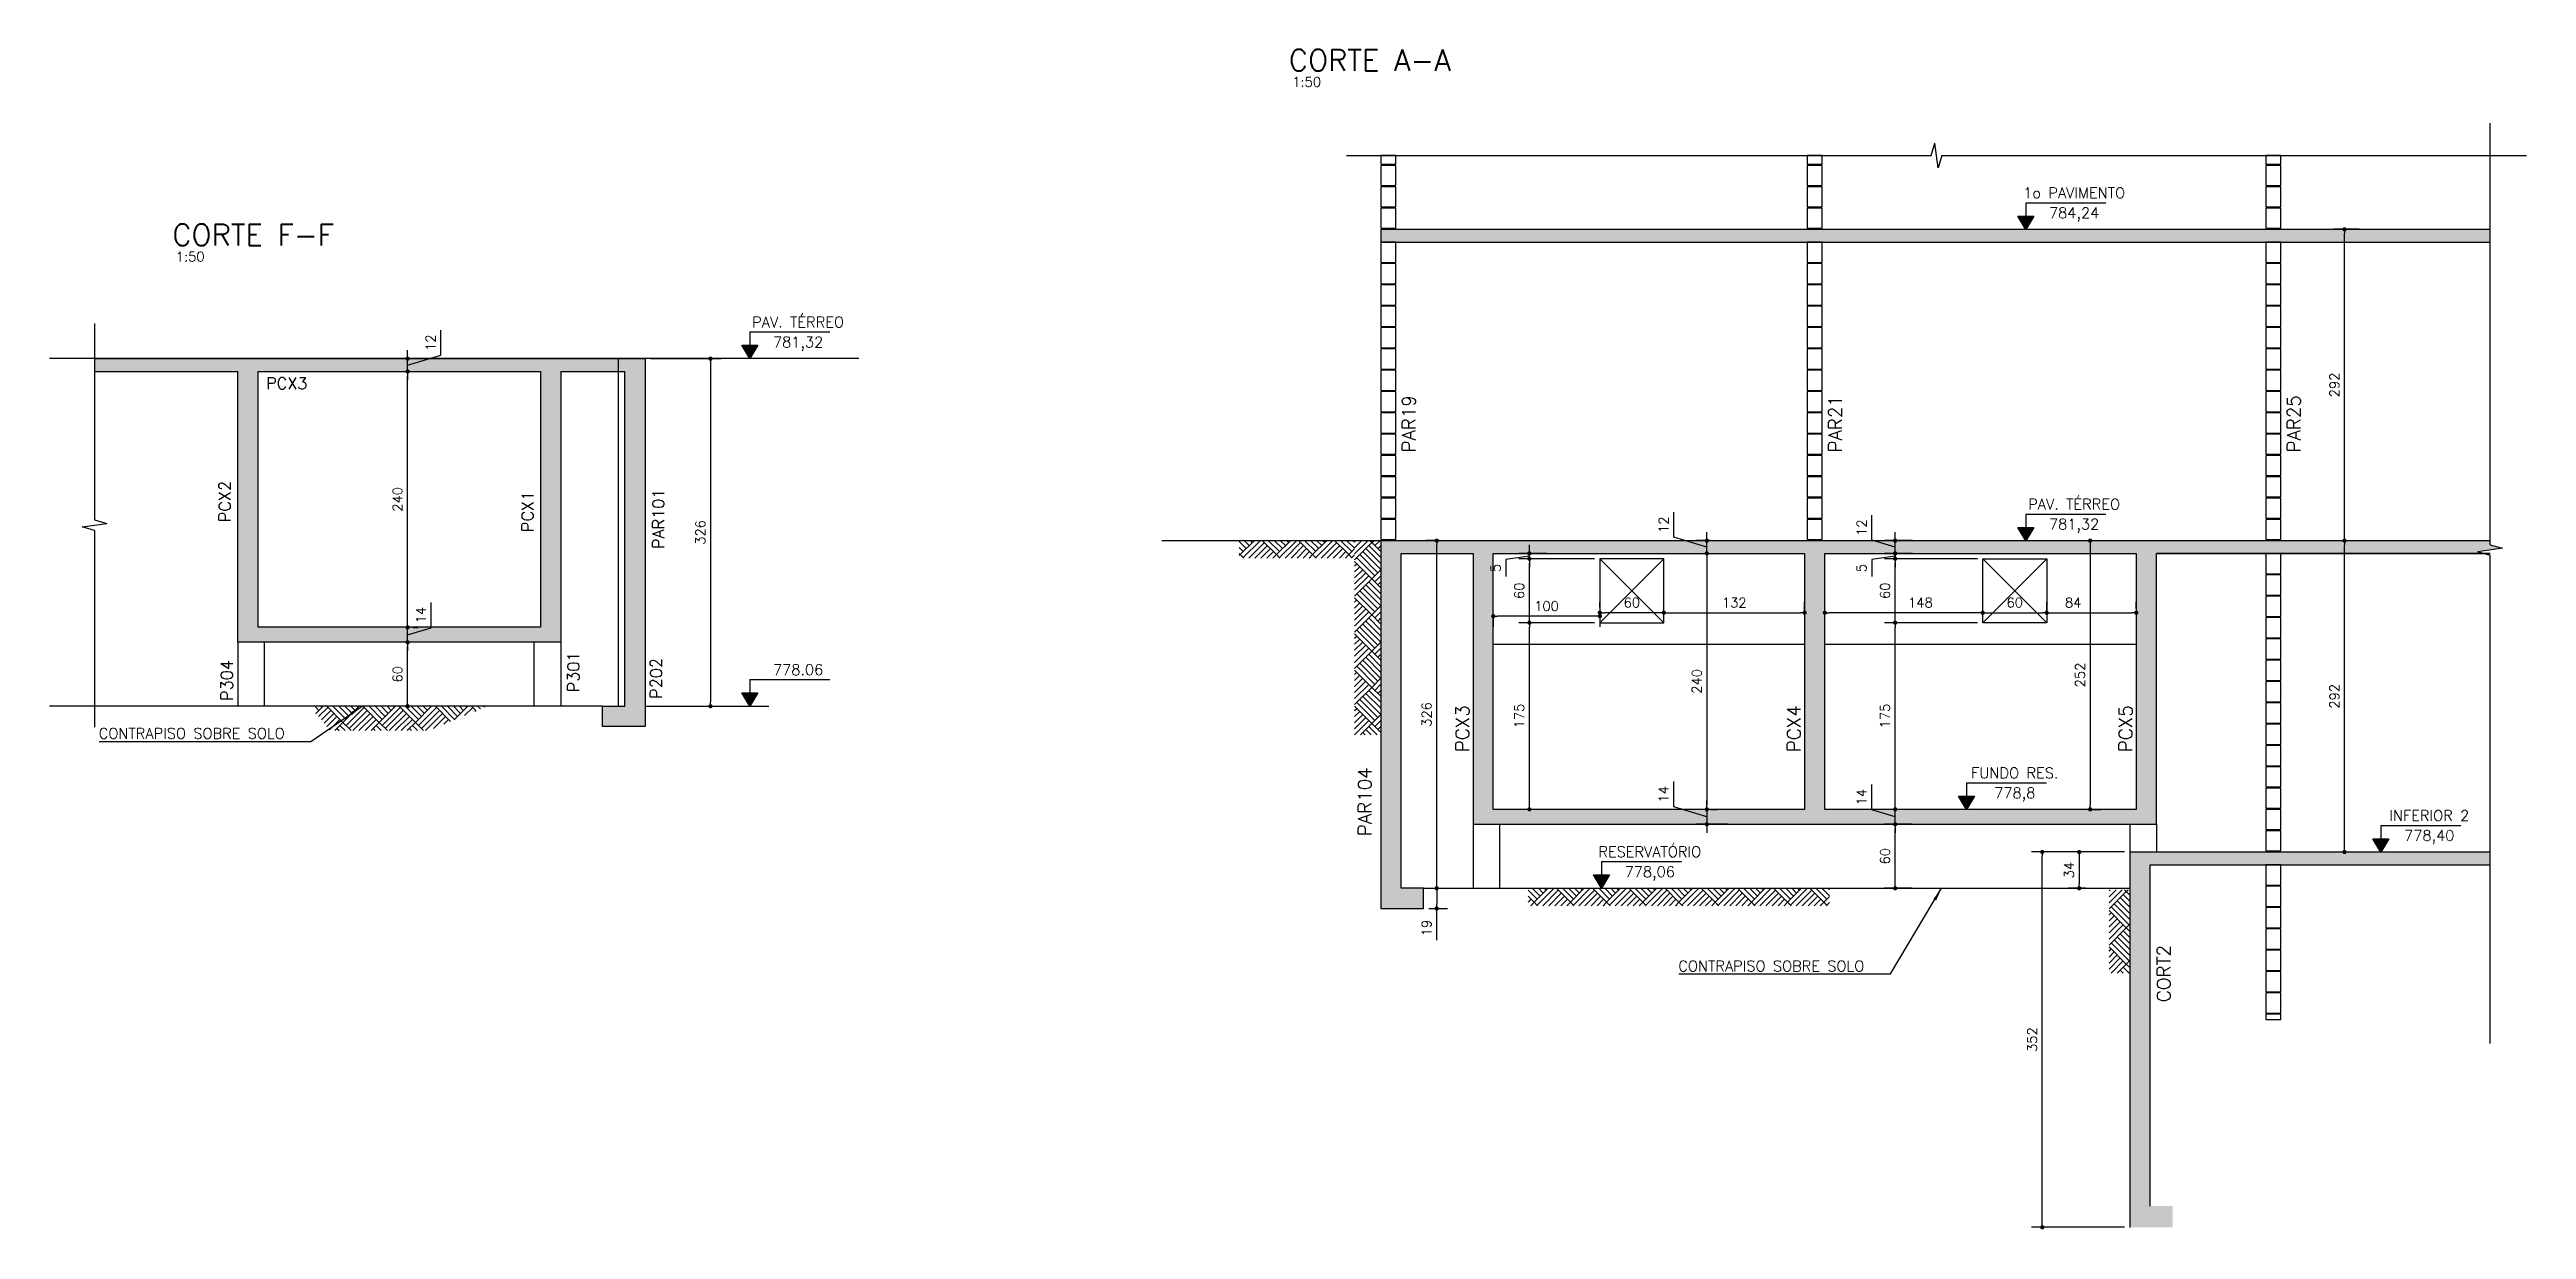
# Model space of a CAD drawing. Extents: x -39962 to 8542, y 35336 to 43602.
# Drawn here: x 3966 to 6288, y 35829 to 36935 of the extents above; entities that cross this region are included whole.
import ezdxf
from ezdxf.enums import TextEntityAlignment as Align

# ---------------------------------------------------------------- set-up
doc = ezdxf.new("R2010")
doc.units = 0
doc.layers.get('0').update_dxf_attribs({"linetype": 'CONTINUOUS'})
doc.layers.get('Defpoints').update_dxf_attribs({"linetype": 'CONTINUOUS'})
for name, color, linetype in [('COTA', 1, 'CONTINUOUS'), ('H1', 251, 'CONTINUOUS'), ('H2', 252, 'CONTINUOUS'), ('H6', 1, 'CONTINUOUS'), ('LINHA_FINA', 1, 'CONTINUOUS'), ('P-D', 2, 'CONTINUOUS'), ('PENA_1', 1, 'CONTINUOUS'), ('PENA_2', 2, 'CONTINUOUS'), ('PENA_3', 3, 'CONTINUOUS'), ('PENA_6', 6, 'CONTINUOUS'), ('T1', 2, 'CONTINUOUS'), ('T2', 3, 'CONTINUOUS'), ('T3', 4, 'CONTINUOUS'), ('TEXTO', 3, 'CONTINUOUS'), ('VIGA', 3, 'CONTINUOUS')]:
    doc.layers.add(name, color=color, linetype=linetype)
doc.styles.add('COTA', font='romans.shx')
doc.styles.get("Standard").update_dxf_attribs({"font": 'ROMANS.SHX'})
doc.styles.add('TEXTO', font='romans.shx', dxfattribs={"height": 10})
doc.styles.add('Texto1', font='romans.shx', dxfattribs={"height": 9})
doc.styles.add('Texto2', font='romans.shx', dxfattribs={"height": 12.5})
doc.styles.add('Texto3', font='romans.shx', dxfattribs={"height": 20})
doc.dimstyles.new('forma', dxfattribs={"dimscale": 5, "dimtxt": 1.8, "dimasz": 0.8, "dimexe": 2, "dimexo": 1, "dimgap": 1, "dimtad": 1, "dimdec": 1, "dimzin": 9, "dimdsep": 46, "dimtxsty": 'COTA', "dimblk1": 'DOT', "dimblk2": 'DOT', "dimsah": 1, "dimcen": 0, "dimdle": 1, "dimclrd": 256, "dimclre": 256, "dimclrt": 2, "dimadec": 0, "dimazin": 0, "dimtfac": 1, "dimtdec": 0, "dimtmove": 0, "dimatfit": 3, "dimfxl": 1, "dimtolj": 1, "dimtzin": 0, "dimarcsym": 0})

msp = doc.modelspace()

# ---------------------------------------------------------------- texts
at = {"layer": 'P-D', "linetype": 'Continuous'}
msp.add_text('PCX3', height=11, dxfattribs=at).set_placement((4168.84, 36616.88))
for s, p in [('PCX2', (4135.52, 36492.2)), ('PCX1', (4419.46, 36482.88)), ('PAR101', (4542.11, 36467.03)), ('P304', (4137.47, 36324.58)), ('P301', (4462.47, 36332.59)), ('P202', (4539.97, 36326.47))]:
    msp.add_text(s, height=11, rotation=90, dxfattribs=at).set_placement(p)
at = {"layer": 'T1', "style": 'Texto1'}
for p in [(5131.06, 36900.53), (4084.1, 36736.67)]:
    msp.add_text('1:50', height=9, dxfattribs=at).set_placement(p)
at = {"layer": 'T2', "style": 'Texto2'}
for s, p in [('PAR19', (5246.55, 36557.61)), ('PAR21', (5646.55, 36557.61)), ('PAR25', (6076.55, 36557.61)), ('PCX3', (5296.79, 36276.54)), ('PCX4', (5607.79, 36276.54)), ('PCX5', (5918.79, 36276.54)), ('PAR104', (5205.29, 36197.85)), ('CORT2', (5954.45, 36042))]:
    msp.add_text(s, height=12.5, rotation=90, dxfattribs=at).set_placement(p)
at = {"layer": 'T3', "style": 'Texto3'}
for s, p in [('CORTE A-A', (5127.83, 36915.43)), ('CORTE F-F', (4080.87, 36751.57))]:
    msp.add_text(s, height=20, dxfattribs=at).set_placement(p)
at = {"layer": 'TEXTO', "style": 'TEXTO'}
for p in [(4011.86, 36289.03), (5493.06, 36070.85)]:
    msp.add_text('CONTRAPISO SOBRE SOLO', height=10, dxfattribs=at).set_placement(p)

# ---------------------------------------------------------------- blocks, each defined once
blk = doc.blocks.new('_Dot')
at = {"color": 0, "linetype": 'ByBlock', "lineweight": -2}
blk.add_line((-0.5, 0), (-1, 0), dxfattribs=at)
at = {"color": 0, "linetype": 'ByBlock', "const_width": 0.5}
blk.add_lwpolyline([(-0.25, 0, 1), (0.25, 0, 1)], format="xyb", close=True, dxfattribs=at)
blk = doc.blocks.new('*D23')
at = {"layer": 'COTA', "lineweight": -2, "transparency": 16777216}
for p, q in [((5773.5, 36397.8), (5686.4, 36397.8)), ((5696.4, 36226.8), (5696.4, 36393.8)), ((5716.6, 36222.8), (5686.4, 36222.8))]:
    blk.add_line(p, q, dxfattribs=at)
at = {"layer": 'Defpoints', "color": 0, "transparency": 16777216}
for p in [(5696.4, 36397.8), (5778.5, 36397.8), (5721.6, 36222.8)]:
    blk.add_point(p, dxfattribs=at)
at = {"layer": 'COTA', "lineweight": -2, "transparency": 16777216, "xscale": 4, "yscale": 4, "zscale": 4}
for p, rotation in [((5696.4, 36397.8), 90), ((5696.4, 36222.8), 270)]:
    blk.add_blockref('_Dot', p, dxfattribs=dict(at, rotation=rotation))
at = {"layer": 'COTA', "color": 2, "transparency": 16777216, "insert": (5686.9, 36310.3), "char_height": 9, "attachment_point": 5, "rotation": 90, "style": 'COTA'}
blk.add_mtext('\\A1;175 ', dxfattribs=at)
blk = doc.blocks.new('*D24')
at = {"layer": 'COTA', "lineweight": -2, "transparency": 16777216}
for p, q in [((5773.5, 36457.8), (5686.4, 36457.8)), ((5696.4, 36401.8), (5696.4, 36453.8)), ((5773.5, 36397.8), (5686.4, 36397.8))]:
    blk.add_line(p, q, dxfattribs=at)
at = {"layer": 'Defpoints', "color": 0, "transparency": 16777216}
for p in [(5696.4, 36457.8), (5778.5, 36457.8), (5778.5, 36397.8)]:
    blk.add_point(p, dxfattribs=at)
at = {"layer": 'COTA', "lineweight": -2, "transparency": 16777216, "xscale": 4, "yscale": 4, "zscale": 4}
for p, rotation in [((5696.4, 36457.8), 90), ((5696.4, 36397.8), 270)]:
    blk.add_blockref('_Dot', p, dxfattribs=dict(at, rotation=rotation))
at = {"layer": 'COTA', "color": 2, "transparency": 16777216, "insert": (5686.9, 36427.8), "char_height": 9, "attachment_point": 5, "rotation": 90, "style": 'COTA'}
blk.add_mtext('\\A1;60 ', dxfattribs=at)
blk = doc.blocks.new('*D25')
at = {"layer": 'COTA', "lineweight": -2, "transparency": 16777216}
for p, q in [((5696.4, 36466.8), (5696.4, 36470.8)), ((5696.4, 36460.3), (5674.4, 36457.1)), ((5674.4, 36457.1), (5674.4, 36441.1)), ((5712.7, 36462.8), (5686.4, 36462.8)), ((5773.5, 36457.8), (5686.4, 36457.8)), ((5696.4, 36457.8), (5696.4, 36462.8)), ((5696.4, 36457.8), (5696.4, 36462.8)), ((5696.4, 36453.8), (5696.4, 36449.8))]:
    blk.add_line(p, q, dxfattribs=at)
at = {"layer": 'Defpoints', "color": 0, "transparency": 16777216}
for p in [(5696.4, 36462.8), (5717.7, 36462.8), (5778.5, 36457.8)]:
    blk.add_point(p, dxfattribs=at)
at = {"layer": 'COTA', "lineweight": -2, "transparency": 16777216, "xscale": 4, "yscale": 4, "zscale": 4}
for p, rotation in [((5696.4, 36462.8), 270), ((5696.4, 36457.8), 90)]:
    blk.add_blockref('_Dot', p, dxfattribs=dict(at, rotation=rotation))
at = {"layer": 'COTA', "color": 2, "transparency": 16777216, "insert": (5664.9, 36449.1), "char_height": 9, "attachment_point": 5, "rotation": 90, "style": 'COTA'}
blk.add_mtext('\\A1;5 ', dxfattribs=at)
blk = doc.blocks.new('*D26')
at = {"layer": 'COTA', "lineweight": -2, "transparency": 16777216}
for p, q in [((5674.4, 36475.4), (5674.4, 36498.7)), ((5696.4, 36468.8), (5674.4, 36475.4)), ((5712.7, 36474.8), (5686.4, 36474.8)), ((5696.4, 36478.8), (5696.4, 36482.8)), ((5696.4, 36462.8), (5696.4, 36474.8)), ((5696.4, 36462.8), (5696.4, 36474.8)), ((5712.7, 36462.8), (5686.4, 36462.8)), ((5696.4, 36458.8), (5696.4, 36454.8))]:
    blk.add_line(p, q, dxfattribs=at)
at = {"layer": 'Defpoints', "color": 0, "transparency": 16777216}
for p in [(5696.4, 36474.8), (5717.7, 36474.8), (5717.7, 36462.8)]:
    blk.add_point(p, dxfattribs=at)
at = {"layer": 'COTA', "lineweight": -2, "transparency": 16777216, "xscale": 4, "yscale": 4, "zscale": 4}
for p, rotation in [((5696.4, 36474.8), 270), ((5696.4, 36462.8), 90)]:
    blk.add_blockref('_Dot', p, dxfattribs=dict(at, rotation=rotation))
at = {"layer": 'COTA', "color": 2, "transparency": 16777216, "insert": (5664.9, 36487), "char_height": 9, "attachment_point": 5, "rotation": 90, "style": 'COTA'}
blk.add_mtext('\\A1;12 ', dxfattribs=at)
blk = doc.blocks.new('*D27')
at = {"layer": 'COTA', "lineweight": -2, "transparency": 16777216}
for p, q in [((5712, 36208.8), (5686.4, 36208.8)), ((5696.4, 36152.8), (5696.4, 36204.8)), ((5712, 36148.8), (5686.4, 36148.8))]:
    blk.add_line(p, q, dxfattribs=at)
at = {"layer": 'Defpoints', "color": 0, "transparency": 16777216}
for p in [(5696.4, 36208.8), (5717, 36208.8), (5717, 36148.8)]:
    blk.add_point(p, dxfattribs=at)
at = {"layer": 'COTA', "lineweight": -2, "transparency": 16777216, "xscale": 4, "yscale": 4, "zscale": 4}
for p, rotation in [((5696.4, 36208.8), 90), ((5696.4, 36148.8), 270)]:
    blk.add_blockref('_Dot', p, dxfattribs=dict(at, rotation=rotation))
at = {"layer": 'COTA', "color": 2, "transparency": 16777216, "insert": (5686.9, 36178.8), "char_height": 9, "attachment_point": 5, "rotation": 90, "style": 'COTA'}
blk.add_mtext('\\A1;60 ', dxfattribs=at)
blk = doc.blocks.new('*D28')
at = {"layer": 'COTA', "lineweight": -2, "transparency": 16777216}
for p, q in [((5674.4, 36222.4), (5674.4, 36246.1)), ((5696.4, 36215.8), (5674.4, 36222.4)), ((5703.6, 36222.8), (5686.4, 36222.8)), ((5696.4, 36226.8), (5696.4, 36230.8)), ((5696.4, 36208.8), (5696.4, 36222.8)), ((5696.4, 36208.8), (5696.4, 36222.8)), ((5712, 36208.8), (5686.4, 36208.8)), ((5696.4, 36204.8), (5696.4, 36200.8))]:
    blk.add_line(p, q, dxfattribs=at)
at = {"layer": 'Defpoints', "color": 0, "transparency": 16777216}
for p in [(5696.4, 36222.8), (5708.6, 36222.8), (5717, 36208.8)]:
    blk.add_point(p, dxfattribs=at)
at = {"layer": 'COTA', "lineweight": -2, "transparency": 16777216, "xscale": 4, "yscale": 4, "zscale": 4}
for p, rotation in [((5696.4, 36222.8), 270), ((5696.4, 36208.8), 90)]:
    blk.add_blockref('_Dot', p, dxfattribs=dict(at, rotation=rotation))
at = {"layer": 'COTA', "color": 2, "transparency": 16777216, "insert": (5664.9, 36234.2), "char_height": 9, "attachment_point": 5, "rotation": 90, "style": 'COTA'}
blk.add_mtext('\\A1;14 ', dxfattribs=at)
blk = doc.blocks.new('interrup')
at = {"layer": 'LINHA_FINA'}
for p, q in [((-1, 0), (-0.33, 2.31)), ((0.33, -2.31), (-0.33, 2.31)), ((1, 0), (0.33, -2.31))]:
    blk.add_line(p, q, dxfattribs=at)
blk = doc.blocks.new('elevação_d')
at = {"layer": 'LINHA_FINA', "linetype": 'Continuous'}
blk.add_hatch(color=256, dxfattribs=at).paths.add_polyline_path([(0, 0), (1.5, 2.5), (-1.5, 2.5)])
at = {"layer": 'LINHA_FINA'}
for p, q in [((0, 5), (0, 2.5)), ((0, 5), (15, 5)), ((0, 0), (-1.5, 2.5)), ((-1.5, 2.5), (1.5, 2.5)), ((1.5, 2.5), (0, 0))]:
    blk.add_line(p, q, dxfattribs=at)
at = {"layer": 'TEXTO', "linetype": 'Continuous', "style": 'TEXTO'}
for p in [(9.07, 5.25), (9.07, 1.5)]:
    blk.add_attdef('XXXX.XX', text='', height=2, dxfattribs=at).set_placement(p, align=Align.BOTTOM_CENTER)
blk = doc.blocks.new('*D29')
at = {"layer": 'COTA', "lineweight": -2, "transparency": 16777216}
for p, q in [((6110, 36474.8), (6127.8, 36474.8)), ((6117.8, 36186.8), (6117.8, 36470.8)), ((6110, 36182.8), (6127.8, 36182.8))]:
    blk.add_line(p, q, dxfattribs=at)
at = {"layer": 'Defpoints', "color": 0, "transparency": 16777216}
for p in [(6105, 36474.8), (6117.8, 36474.8), (6105, 36182.8)]:
    blk.add_point(p, dxfattribs=at)
at = {"layer": 'COTA', "lineweight": -2, "transparency": 16777216, "xscale": 4, "yscale": 4, "zscale": 4}
for p, rotation in [((6117.8, 36474.8), 90), ((6117.8, 36182.8), 270)]:
    blk.add_blockref('_Dot', p, dxfattribs=dict(at, rotation=rotation))
at = {"layer": 'COTA', "color": 2, "transparency": 16777216, "insert": (6108.3, 36328.8), "char_height": 9, "attachment_point": 5, "rotation": 90, "style": 'COTA'}
blk.add_mtext('\\A1;292 ', dxfattribs=at)
blk = doc.blocks.new('*D30')
at = {"layer": 'COTA', "lineweight": -2, "transparency": 16777216}
for p, q in [((6131.4, 36766.8), (6107.8, 36766.8)), ((6117.8, 36478.8), (6117.8, 36762.8)), ((6110, 36474.8), (6127.8, 36474.8))]:
    blk.add_line(p, q, dxfattribs=at)
at = {"layer": 'Defpoints', "color": 0, "transparency": 16777216}
for p in [(6117.8, 36766.8), (6136.4, 36766.8), (6105, 36474.8)]:
    blk.add_point(p, dxfattribs=at)
at = {"layer": 'COTA', "lineweight": -2, "transparency": 16777216, "xscale": 4, "yscale": 4, "zscale": 4}
for p, rotation in [((6117.8, 36766.8), 90), ((6117.8, 36474.8), 270)]:
    blk.add_blockref('_Dot', p, dxfattribs=dict(at, rotation=rotation))
at = {"layer": 'COTA', "color": 2, "transparency": 16777216, "insert": (6108.3, 36620.8), "char_height": 9, "attachment_point": 5, "rotation": 90, "style": 'COTA'}
blk.add_mtext('\\A1;292 ', dxfattribs=at)
blk = doc.blocks.new('*D31')
at = {"layer": 'COTA', "lineweight": -2, "transparency": 16777216}
for p, q in [((5911.5, 36182.8), (5859, 36182.8)), ((5869, 36178.8), (5869, 36152.8)), ((5875, 36148.8), (5859, 36148.8))]:
    blk.add_line(p, q, dxfattribs=at)
at = {"layer": 'Defpoints', "color": 0, "transparency": 16777216}
for p in [(5916.5, 36182.8), (5869, 36148.8), (5880, 36148.8)]:
    blk.add_point(p, dxfattribs=at)
at = {"layer": 'COTA', "lineweight": -2, "transparency": 16777216, "xscale": 4, "yscale": 4, "zscale": 4}
for p, rotation in [((5869, 36182.8), 90), ((5869, 36148.8), 270)]:
    blk.add_blockref('_Dot', p, dxfattribs=dict(at, rotation=rotation))
at = {"layer": 'COTA', "color": 2, "transparency": 16777216, "insert": (5859.5, 36165.8), "char_height": 9, "attachment_point": 5, "rotation": 90, "style": 'COTA'}
blk.add_mtext('\\A1;34 ', dxfattribs=at)
blk = doc.blocks.new('*D32')
at = {"layer": 'COTA', "lineweight": -2, "transparency": 16777216}
for p, q in [((5268.8, 36474.8), (5256.5, 36474.8)), ((5266.5, 36152.8), (5266.5, 36470.8)), ((5259, 36148.8), (5276.5, 36148.8))]:
    blk.add_line(p, q, dxfattribs=at)
at = {"layer": 'Defpoints', "color": 0, "transparency": 16777216}
for p in [(5266.5, 36474.8), (5273.8, 36474.8), (5254, 36148.8)]:
    blk.add_point(p, dxfattribs=at)
at = {"layer": 'COTA', "lineweight": -2, "transparency": 16777216, "xscale": 4, "yscale": 4, "zscale": 4}
for p, rotation in [((5266.5, 36474.8), 90), ((5266.5, 36148.8), 270)]:
    blk.add_blockref('_Dot', p, dxfattribs=dict(at, rotation=rotation))
at = {"layer": 'COTA', "color": 2, "transparency": 16777216, "insert": (5257, 36311.8), "char_height": 9, "attachment_point": 5, "rotation": 90, "style": 'COTA'}
blk.add_mtext('\\A1;326 ', dxfattribs=at)
blk = doc.blocks.new('*D15')
at = {"layer": 'COTA', "lineweight": -2, "transparency": 16777216}
for p, q in [((5519.8, 36458.8), (5519.8, 36226.8)), ((5523.5, 36462.8), (5529.8, 36462.8)), ((5523.5, 36222.8), (5529.8, 36222.8))]:
    blk.add_line(p, q, dxfattribs=at)
at = {"layer": 'Defpoints', "color": 0, "transparency": 16777216}
for p in [(5518.5, 36462.8), (5518.5, 36222.8), (5519.8, 36222.8)]:
    blk.add_point(p, dxfattribs=at)
at = {"layer": 'COTA', "lineweight": -2, "transparency": 16777216, "xscale": 4, "yscale": 4, "zscale": 4}
for p, rotation in [((5519.8, 36462.8), 90), ((5519.8, 36222.8), 270)]:
    blk.add_blockref('_Dot', p, dxfattribs=dict(at, rotation=rotation))
at = {"layer": 'COTA', "color": 2, "transparency": 16777216, "insert": (5510.3, 36342.8), "char_height": 9, "attachment_point": 5, "rotation": 90, "style": 'COTA'}
blk.add_mtext('\\A1;240 ', dxfattribs=at)
blk = doc.blocks.new('*D16')
at = {"layer": 'COTA', "lineweight": -2, "transparency": 16777216}
for p, q in [((5488.8, 36225.1), (5488.8, 36248.8)), ((5519.8, 36215.8), (5488.8, 36225.1)), ((5519.8, 36226.8), (5519.8, 36230.8)), ((5519.8, 36222.8), (5519.8, 36208.8)), ((5519.8, 36222.8), (5519.8, 36208.8)), ((5523.5, 36222.8), (5529.8, 36222.8)), ((5539.2, 36208.8), (5509.8, 36208.8)), ((5519.8, 36204.8), (5519.8, 36200.8))]:
    blk.add_line(p, q, dxfattribs=at)
at = {"layer": 'Defpoints', "color": 0, "transparency": 16777216}
for p in [(5518.5, 36222.8), (5519.8, 36208.8), (5544.2, 36208.8)]:
    blk.add_point(p, dxfattribs=at)
at = {"layer": 'COTA', "lineweight": -2, "transparency": 16777216, "xscale": 4, "yscale": 4, "zscale": 4}
for p, rotation in [((5519.8, 36222.8), 270), ((5519.8, 36208.8), 90)]:
    blk.add_blockref('_Dot', p, dxfattribs=dict(at, rotation=rotation))
at = {"layer": 'COTA', "color": 2, "transparency": 16777216, "insert": (5479.3, 36236.9), "char_height": 9, "attachment_point": 5, "rotation": 90, "style": 'COTA'}
blk.add_mtext('\\A1;14 ', dxfattribs=at)
blk = doc.blocks.new('*D17')
at = {"layer": 'COTA', "lineweight": -2, "transparency": 16777216}
for p, q in [((5488.8, 36478.1), (5488.8, 36501.4)), ((5519.8, 36468.8), (5488.8, 36478.1)), ((5523.1, 36474.8), (5509.8, 36474.8)), ((5519.8, 36478.8), (5519.8, 36482.8)), ((5519.8, 36462.8), (5519.8, 36474.8)), ((5519.8, 36462.8), (5519.8, 36474.8)), ((5519.8, 36458.8), (5519.8, 36454.8)), ((5523.5, 36462.8), (5529.8, 36462.8))]:
    blk.add_line(p, q, dxfattribs=at)
at = {"layer": 'Defpoints', "color": 0, "transparency": 16777216}
for p in [(5519.8, 36474.8), (5528.1, 36474.8), (5518.5, 36462.8)]:
    blk.add_point(p, dxfattribs=at)
at = {"layer": 'COTA', "lineweight": -2, "transparency": 16777216, "xscale": 4, "yscale": 4, "zscale": 4}
for p, rotation in [((5519.8, 36474.8), 270), ((5519.8, 36462.8), 90)]:
    blk.add_blockref('_Dot', p, dxfattribs=dict(at, rotation=rotation))
at = {"layer": 'COTA', "color": 2, "transparency": 16777216, "insert": (5479.3, 36489.7), "char_height": 9, "attachment_point": 5, "rotation": 90, "style": 'COTA'}
blk.add_mtext('\\A1;12 ', dxfattribs=at)
blk = doc.blocks.new('*D18')
at = {"layer": 'COTA', "lineweight": -2, "transparency": 16777216}
for p, q in [((4297.5, 36379.5), (4291.5, 36379.5)), ((4301.5, 36323.5), (4301.5, 36375.5)), ((4297.5, 36319.5), (4291.5, 36319.5))]:
    blk.add_line(p, q, dxfattribs=at)
at = {"layer": 'Defpoints', "color": 0, "transparency": 16777216}
for p in [(4301.5, 36379.5), (4302.5, 36379.5), (4302.5, 36319.5)]:
    blk.add_point(p, dxfattribs=at)
at = {"layer": 'COTA', "lineweight": -2, "transparency": 16777216, "xscale": 4, "yscale": 4, "zscale": 4}
for p, rotation in [((4301.5, 36379.5), 90), ((4301.5, 36319.5), 270)]:
    blk.add_blockref('_Dot', p, dxfattribs=dict(at, rotation=rotation))
at = {"layer": 'COTA', "color": 2, "transparency": 16777216, "insert": (4292, 36349.5), "char_height": 9, "attachment_point": 5, "rotation": 90, "style": 'COTA'}
blk.add_mtext('\\A1;60 ', dxfattribs=at)
blk = doc.blocks.new('*D19')
at = {"layer": 'COTA', "lineweight": -2, "transparency": 16777216}
for p, q in [((4301.5, 36397.5), (4301.5, 36401.5)), ((4323.5, 36393.1), (4323.5, 36416.9)), ((4297.5, 36379.5), (4291.5, 36379.5)), ((4301.5, 36379.5), (4301.5, 36393.5)), ((4301.5, 36379.5), (4301.5, 36393.5)), ((4301.5, 36386.5), (4323.5, 36393.1)), ((4301.5, 36375.5), (4301.5, 36371.5)), ((4306.5, 36393.5), (4311.5, 36393.5))]:
    blk.add_line(p, q, dxfattribs=at)
at = {"layer": 'Defpoints', "color": 0, "transparency": 16777216}
for p in [(4301.5, 36393.5), (4301.5, 36393.5), (4302.5, 36379.5)]:
    blk.add_point(p, dxfattribs=at)
at = {"layer": 'COTA', "lineweight": -2, "transparency": 16777216, "xscale": 4, "yscale": 4, "zscale": 4}
for p, rotation in [((4301.5, 36393.5), 270), ((4301.5, 36379.5), 90)]:
    blk.add_blockref('_Dot', p, dxfattribs=dict(at, rotation=rotation))
at = {"layer": 'COTA', "color": 2, "transparency": 16777216, "insert": (4314, 36405), "char_height": 9, "attachment_point": 5, "rotation": 90, "style": 'COTA'}
blk.add_mtext('\\A1;14 ', dxfattribs=at)
blk = doc.blocks.new('*D20')
at = {"layer": 'COTA', "lineweight": -2, "transparency": 16777216}
for p, q in [((4301.5, 36397.5), (4301.5, 36629.5)), ((4306.5, 36633.5), (4311.5, 36633.5)), ((4306.5, 36393.5), (4311.5, 36393.5))]:
    blk.add_line(p, q, dxfattribs=at)
at = {"layer": 'Defpoints', "color": 0, "transparency": 16777216}
for p in [(4301.5, 36633.5), (4301.5, 36633.5), (4301.5, 36393.5)]:
    blk.add_point(p, dxfattribs=at)
at = {"layer": 'COTA', "lineweight": -2, "transparency": 16777216, "xscale": 4, "yscale": 4, "zscale": 4}
for p, rotation in [((4301.5, 36633.5), 90), ((4301.5, 36393.5), 270)]:
    blk.add_blockref('_Dot', p, dxfattribs=dict(at, rotation=rotation))
at = {"layer": 'COTA', "color": 2, "transparency": 16777216, "insert": (4292, 36513.5), "char_height": 9, "attachment_point": 5, "rotation": 90, "style": 'COTA'}
blk.add_mtext('\\A1;240 ', dxfattribs=at)
blk = doc.blocks.new('*D21')
at = {"layer": 'COTA', "lineweight": -2, "transparency": 16777216}
for p, q in [((4301.5, 36649.5), (4301.5, 36653.5)), ((4332.5, 36648.8), (4332.5, 36672.1)), ((4301.5, 36639.5), (4332.5, 36648.8)), ((4301.5, 36633.5), (4301.5, 36645.5)), ((4301.5, 36633.5), (4301.5, 36645.5)), ((4301.5, 36629.5), (4301.5, 36625.5)), ((4306.5, 36645.5), (4311.5, 36645.5)), ((4306.5, 36633.5), (4311.5, 36633.5))]:
    blk.add_line(p, q, dxfattribs=at)
at = {"layer": 'Defpoints', "color": 0, "transparency": 16777216}
for p in [(4301.5, 36645.5), (4301.5, 36645.5), (4301.5, 36633.5)]:
    blk.add_point(p, dxfattribs=at)
at = {"layer": 'COTA', "lineweight": -2, "transparency": 16777216, "xscale": 4, "yscale": 4, "zscale": 4}
for p, rotation in [((4301.5, 36645.5), 270), ((4301.5, 36633.5), 90)]:
    blk.add_blockref('_Dot', p, dxfattribs=dict(at, rotation=rotation))
at = {"layer": 'COTA', "color": 2, "transparency": 16777216, "insert": (4323, 36660.5), "char_height": 9, "attachment_point": 5, "rotation": 90, "style": 'COTA'}
blk.add_mtext('\\A1;12 ', dxfattribs=at)
blk = doc.blocks.new('*D22')
at = {"layer": 'COTA', "lineweight": -2, "transparency": 16777216}
for p, q in [((4529.2, 36645.5), (4595.5, 36645.5)), ((4585.5, 36641.5), (4585.5, 36323.5)), ((4529.2, 36319.5), (4595.5, 36319.5))]:
    blk.add_line(p, q, dxfattribs=at)
at = {"layer": 'Defpoints', "color": 0, "transparency": 16777216}
for p in [(4524.2, 36645.5), (4524.2, 36319.5), (4585.5, 36319.5)]:
    blk.add_point(p, dxfattribs=at)
at = {"layer": 'COTA', "lineweight": -2, "transparency": 16777216, "xscale": 4, "yscale": 4, "zscale": 4}
for p, rotation in [((4585.5, 36645.5), 90), ((4585.5, 36319.5), 270)]:
    blk.add_blockref('_Dot', p, dxfattribs=dict(at, rotation=rotation))
at = {"layer": 'COTA', "color": 2, "transparency": 16777216, "insert": (4576, 36482.5), "char_height": 9, "attachment_point": 5, "rotation": 90, "style": 'COTA'}
blk.add_mtext('\\A1;326 ', dxfattribs=at)
blk = doc.blocks.new('ss')
at = {"layer": 'LINHA_FINA'}
blk.add_solid([(0, 0), (-2.5, -0.29), (-2.5, 0.3)], dxfattribs=at)
blk = doc.blocks.new('*D41')
at = {"layer": 'COTA', "lineweight": -2, "transparency": 16777216}
for p, q in [((5259, 36148.8), (5276.5, 36148.8)), ((5266.5, 36144.8), (5266.5, 36133.8)), ((5259, 36129.8), (5276.5, 36129.8)), ((5266.5, 36100), (5266.5, 36129.8))]:
    blk.add_line(p, q, dxfattribs=at)
at = {"layer": 'Defpoints', "color": 0, "transparency": 16777216}
for p in [(5254, 36148.8), (5254, 36129.8), (5266.5, 36129.8)]:
    blk.add_point(p, dxfattribs=at)
at = {"layer": 'COTA', "lineweight": -2, "transparency": 16777216, "xscale": 4, "yscale": 4, "zscale": 4}
for p, rotation in [((5266.5, 36148.8), 90), ((5266.5, 36129.8), 270)]:
    blk.add_blockref('_Dot', p, dxfattribs=dict(at, rotation=rotation))
at = {"layer": 'COTA', "color": 2, "transparency": 16777216, "insert": (5257, 36111.5), "char_height": 9, "attachment_point": 5, "rotation": 90, "style": 'COTA'}
blk.add_mtext('\\A1;19 ', dxfattribs=at)
blk = doc.blocks.new('*D42')
at = {"layer": 'COTA', "lineweight": -2, "transparency": 16777216}
for p, q in [((5414.5, 36397.8), (5343.4, 36397.8)), ((5353.4, 36226.8), (5353.4, 36393.8)), ((5373.6, 36222.8), (5343.4, 36222.8))]:
    blk.add_line(p, q, dxfattribs=at)
at = {"layer": 'Defpoints', "color": 0, "transparency": 16777216}
for p in [(5353.4, 36397.8), (5419.5, 36397.8), (5378.6, 36222.8)]:
    blk.add_point(p, dxfattribs=at)
at = {"layer": 'COTA', "lineweight": -2, "transparency": 16777216, "xscale": 4, "yscale": 4, "zscale": 4}
for p, rotation in [((5353.4, 36397.8), 90), ((5353.4, 36222.8), 270)]:
    blk.add_blockref('_Dot', p, dxfattribs=dict(at, rotation=rotation))
at = {"layer": 'COTA', "color": 2, "transparency": 16777216, "insert": (5343.9, 36310.3), "char_height": 9, "attachment_point": 5, "rotation": 90, "style": 'COTA'}
blk.add_mtext('\\A1;175 ', dxfattribs=at)
blk = doc.blocks.new('*D43')
at = {"layer": 'COTA', "lineweight": -2, "transparency": 16777216}
for p, q in [((5414.5, 36457.8), (5343.4, 36457.8)), ((5353.4, 36401.8), (5353.4, 36453.8)), ((5414.5, 36397.8), (5343.4, 36397.8))]:
    blk.add_line(p, q, dxfattribs=at)
at = {"layer": 'Defpoints', "color": 0, "transparency": 16777216}
for p in [(5353.4, 36457.8), (5419.5, 36457.8), (5419.5, 36397.8)]:
    blk.add_point(p, dxfattribs=at)
at = {"layer": 'COTA', "lineweight": -2, "transparency": 16777216, "xscale": 4, "yscale": 4, "zscale": 4}
for p, rotation in [((5353.4, 36457.8), 90), ((5353.4, 36397.8), 270)]:
    blk.add_blockref('_Dot', p, dxfattribs=dict(at, rotation=rotation))
at = {"layer": 'COTA', "color": 2, "transparency": 16777216, "insert": (5343.9, 36427.8), "char_height": 9, "attachment_point": 5, "rotation": 90, "style": 'COTA'}
blk.add_mtext('\\A1;60 ', dxfattribs=at)
blk = doc.blocks.new('*D44')
at = {"layer": 'COTA', "lineweight": -2, "transparency": 16777216}
for p, q in [((5353.4, 36466.8), (5353.4, 36470.8)), ((5353.4, 36460.3), (5331.4, 36457.1)), ((5331.4, 36457.1), (5331.4, 36441.1)), ((5369.7, 36462.8), (5343.4, 36462.8)), ((5414.5, 36457.8), (5343.4, 36457.8)), ((5353.4, 36457.8), (5353.4, 36462.8)), ((5353.4, 36457.8), (5353.4, 36462.8)), ((5353.4, 36453.8), (5353.4, 36449.8))]:
    blk.add_line(p, q, dxfattribs=at)
at = {"layer": 'Defpoints', "color": 0, "transparency": 16777216}
for p in [(5353.4, 36462.8), (5374.7, 36462.8), (5419.5, 36457.8)]:
    blk.add_point(p, dxfattribs=at)
at = {"layer": 'COTA', "lineweight": -2, "transparency": 16777216, "xscale": 4, "yscale": 4, "zscale": 4}
for p, rotation in [((5353.4, 36462.8), 270), ((5353.4, 36457.8), 90)]:
    blk.add_blockref('_Dot', p, dxfattribs=dict(at, rotation=rotation))
at = {"layer": 'COTA', "color": 2, "transparency": 16777216, "insert": (5321.9, 36449.1), "char_height": 9, "attachment_point": 5, "rotation": 90, "style": 'COTA'}
blk.add_mtext('\\A1;5 ', dxfattribs=at)
blk = doc.blocks.new('*D45')
at = {"layer": 'COTA', "lineweight": -2, "transparency": 16777216}
for p, q in [((5879.2, 36474.8), (5889.3, 36474.8)), ((5879.3, 36470.8), (5879.3, 36226.8)), ((5879.2, 36222.8), (5889.3, 36222.8))]:
    blk.add_line(p, q, dxfattribs=at)
at = {"layer": 'Defpoints', "color": 0, "transparency": 16777216}
for p in [(5874.2, 36474.8), (5874.2, 36222.8), (5879.3, 36222.8)]:
    blk.add_point(p, dxfattribs=at)
at = {"layer": 'COTA', "lineweight": -2, "transparency": 16777216, "xscale": 4, "yscale": 4, "zscale": 4}
for p, rotation in [((5879.3, 36474.8), 90), ((5879.3, 36222.8), 270)]:
    blk.add_blockref('_Dot', p, dxfattribs=dict(at, rotation=rotation))
at = {"layer": 'COTA', "color": 2, "transparency": 16777216, "insert": (5869.8, 36348.8), "char_height": 9, "attachment_point": 5, "rotation": 90, "style": 'COTA'}
blk.add_mtext('\\A1;252 ', dxfattribs=at)
blk = doc.blocks.new('*D46')
at = {"layer": 'COTA', "lineweight": -2, "transparency": 16777216}
for p, q in [((5319.5, 36403.1), (5319.5, 36394)), ((5415.5, 36404), (5323.5, 36404)), ((5419.5, 36403.1), (5419.5, 36394))]:
    blk.add_line(p, q, dxfattribs=at)
at = {"layer": 'Defpoints', "color": 0, "transparency": 16777216}
for p in [(5319.5, 36408.1), (5319.5, 36404), (5419.5, 36408.1)]:
    blk.add_point(p, dxfattribs=at)
at = {"layer": 'COTA', "lineweight": -2, "transparency": 16777216, "xscale": 4, "yscale": 4, "zscale": 4, "rotation": 180}
blk.add_blockref('_Dot', (5319.5, 36404), dxfattribs=at)
at = {"layer": 'COTA', "lineweight": -2, "transparency": 16777216, "xscale": 4, "yscale": 4, "zscale": 4}
blk.add_blockref('_Dot', (5419.5, 36404), dxfattribs=at)
at = {"layer": 'COTA', "color": 2, "transparency": 16777216, "insert": (5369.5, 36413.5), "char_height": 9, "attachment_point": 5, "style": 'COTA'}
blk.add_mtext('\\A1;100 ', dxfattribs=at)
blk = doc.blocks.new('*D47')
at = {"layer": 'COTA', "lineweight": -2, "transparency": 16777216}
for p, q in [((5479.5, 36409), (5479.5, 36417.2)), ((5483.5, 36407.2), (5607.5, 36407.2)), ((5611.5, 36409), (5611.5, 36417.2))]:
    blk.add_line(p, q, dxfattribs=at)
at = {"layer": 'Defpoints', "color": 0, "transparency": 16777216}
for p in [(5479.5, 36404), (5611.5, 36407.2), (5611.5, 36404)]:
    blk.add_point(p, dxfattribs=at)
at = {"layer": 'COTA', "lineweight": -2, "transparency": 16777216, "xscale": 4, "yscale": 4, "zscale": 4, "rotation": 180}
blk.add_blockref('_Dot', (5479.5, 36407.2), dxfattribs=at)
at = {"layer": 'COTA', "lineweight": -2, "transparency": 16777216, "xscale": 4, "yscale": 4, "zscale": 4}
blk.add_blockref('_Dot', (5611.5, 36407.2), dxfattribs=at)
at = {"layer": 'COTA', "color": 2, "transparency": 16777216, "insert": (5545.5, 36416.7), "char_height": 9, "attachment_point": 5, "style": 'COTA'}
blk.add_mtext('\\A1;132 ', dxfattribs=at)
blk = doc.blocks.new('*D48')
at = {"layer": 'COTA', "lineweight": -2, "transparency": 16777216}
for p, q in [((5838.5, 36411.2), (5838.5, 36417.2)), ((5842.5, 36407.2), (5918.5, 36407.2)), ((5922.5, 36411.2), (5922.5, 36417.2))]:
    blk.add_line(p, q, dxfattribs=at)
at = {"layer": 'Defpoints', "color": 0, "transparency": 16777216}
for p in [(5838.5, 36406.2), (5922.5, 36407.2), (5922.5, 36406.2)]:
    blk.add_point(p, dxfattribs=at)
at = {"layer": 'COTA', "lineweight": -2, "transparency": 16777216, "xscale": 4, "yscale": 4, "zscale": 4, "rotation": 180}
blk.add_blockref('_Dot', (5838.5, 36407.2), dxfattribs=at)
at = {"layer": 'COTA', "lineweight": -2, "transparency": 16777216, "xscale": 4, "yscale": 4, "zscale": 4}
blk.add_blockref('_Dot', (5922.5, 36407.2), dxfattribs=at)
at = {"layer": 'COTA', "color": 2, "transparency": 16777216, "insert": (5863.4, 36416.7), "char_height": 9, "attachment_point": 5, "style": 'COTA'}
blk.add_mtext('\\A1;84 ', dxfattribs=at)
blk = doc.blocks.new('*D49')
at = {"layer": 'COTA', "lineweight": -2, "transparency": 16777216}
for p, q in [((5630.5, 36411.7), (5630.5, 36417.2)), ((5774.5, 36407.2), (5634.5, 36407.2)), ((5778.5, 36411.7), (5778.5, 36417.2))]:
    blk.add_line(p, q, dxfattribs=at)
at = {"layer": 'Defpoints', "color": 0, "transparency": 16777216}
for p in [(5630.5, 36407.2), (5630.5, 36406.7), (5778.5, 36406.7)]:
    blk.add_point(p, dxfattribs=at)
at = {"layer": 'COTA', "lineweight": -2, "transparency": 16777216, "xscale": 4, "yscale": 4, "zscale": 4, "rotation": 180}
blk.add_blockref('_Dot', (5630.5, 36407.2), dxfattribs=at)
at = {"layer": 'COTA', "lineweight": -2, "transparency": 16777216, "xscale": 4, "yscale": 4, "zscale": 4}
blk.add_blockref('_Dot', (5778.5, 36407.2), dxfattribs=at)
at = {"layer": 'COTA', "color": 2, "transparency": 16777216, "insert": (5720.1, 36416.7), "char_height": 9, "attachment_point": 5, "style": 'COTA'}
blk.add_mtext('\\A1;148 ', dxfattribs=at)
blk = doc.blocks.new('*D50')
at = {"layer": 'COTA', "lineweight": -2, "transparency": 16777216}
for p, q in [((5419.5, 36412.2), (5419.5, 36417.2)), ((5475.5, 36407.2), (5423.5, 36407.2)), ((5479.5, 36409), (5479.5, 36417.2))]:
    blk.add_line(p, q, dxfattribs=at)
at = {"layer": 'Defpoints', "color": 0, "transparency": 16777216}
for p in [(5419.5, 36407.2), (5419.5, 36407.2), (5479.5, 36404)]:
    blk.add_point(p, dxfattribs=at)
at = {"layer": 'COTA', "lineweight": -2, "transparency": 16777216, "xscale": 4, "yscale": 4, "zscale": 4, "rotation": 180}
blk.add_blockref('_Dot', (5419.5, 36407.2), dxfattribs=at)
at = {"layer": 'COTA', "lineweight": -2, "transparency": 16777216, "xscale": 4, "yscale": 4, "zscale": 4}
blk.add_blockref('_Dot', (5479.5, 36407.2), dxfattribs=at)
at = {"layer": 'COTA', "color": 2, "transparency": 16777216, "insert": (5449.5, 36416.7), "char_height": 9, "attachment_point": 5, "style": 'COTA'}
blk.add_mtext('\\A1;60 ', dxfattribs=at)
blk = doc.blocks.new('*D51')
at = {"layer": 'COTA', "lineweight": -2, "transparency": 16777216}
for p, q in [((5778.5, 36411.7), (5778.5, 36417.2)), ((5782.5, 36407.2), (5834.5, 36407.2)), ((5838.5, 36409), (5838.5, 36417.2))]:
    blk.add_line(p, q, dxfattribs=at)
at = {"layer": 'Defpoints', "color": 0, "transparency": 16777216}
for p in [(5778.5, 36406.7), (5838.5, 36407.2), (5838.5, 36404)]:
    blk.add_point(p, dxfattribs=at)
at = {"layer": 'COTA', "lineweight": -2, "transparency": 16777216, "xscale": 4, "yscale": 4, "zscale": 4, "rotation": 180}
blk.add_blockref('_Dot', (5778.5, 36407.2), dxfattribs=at)
at = {"layer": 'COTA', "lineweight": -2, "transparency": 16777216, "xscale": 4, "yscale": 4, "zscale": 4}
blk.add_blockref('_Dot', (5838.5, 36407.2), dxfattribs=at)
at = {"layer": 'COTA', "color": 2, "transparency": 16777216, "insert": (5808.5, 36416.7), "char_height": 9, "attachment_point": 5, "style": 'COTA'}
blk.add_mtext('\\A1;60 ', dxfattribs=at)
blk = doc.blocks.new('*D149')
at = {"layer": 'COTA', "lineweight": -2, "transparency": 16777216}
for p, q in [((5911.5, 36182.8), (5824.4, 36182.8)), ((5834.4, 35834.8), (5834.4, 36178.8)), ((5911.5, 35830.8), (5824.4, 35830.8))]:
    blk.add_line(p, q, dxfattribs=at)
at = {"layer": 'Defpoints', "color": 0, "transparency": 16777216}
for p in [(5834.4, 36182.8), (5916.5, 36182.8), (5916.5, 35830.8)]:
    blk.add_point(p, dxfattribs=at)
at = {"layer": 'COTA', "lineweight": -2, "transparency": 16777216, "xscale": 4, "yscale": 4, "zscale": 4}
for p, rotation in [((5834.4, 36182.8), 90), ((5834.4, 35830.8), 270)]:
    blk.add_blockref('_Dot', p, dxfattribs=dict(at, rotation=rotation))
at = {"layer": 'COTA', "color": 2, "transparency": 16777216, "insert": (5824.9, 36006.8), "char_height": 9, "attachment_point": 5, "rotation": 90, "style": 'COTA'}
blk.add_mtext('\\A1;352 ', dxfattribs=at)

# ---------------------------------------------------------------- dimensions: what is measured, and where the dimension line sits
at = {"layer": 'COTA'}
for base, p1, p2, override, picture, middle in [((6117.85, 36766.77), (6105.01, 36474.77), (6136.39, 36766.77), {"dimpost": ' ', "dimtmove": 1}, '*D30', (6108.35, 36620.77)), ((4301.55, 36645.54), (4301.55, 36633.54), (4301.55, 36645.54), {"dimpost": ' ', "dimtmove": 1}, '*D21', (4323.05, 36653.84)), ((4301.55, 36633.54), (4301.55, 36393.54), (4301.55, 36633.54), {"dimpost": ' ', "dimtmove": 1}, '*D20', (4292.05, 36513.54)), ((4585.55, 36319.54), (4524.24, 36645.54), (4524.24, 36319.54), {"dimpost": ' '}, '*D22', (4576.05, 36482.54)), ((5519.77, 36474.77), (5518.49, 36462.77), (5528.12, 36474.77), {"dimpost": ' ', "dimtmove": 1}, '*D17', (5479.27, 36483.07)), ((5696.35, 36474.77), (5717.74, 36462.77), (5717.74, 36474.77), {"dimpost": ' ', "dimtmove": 1}, '*D26', (5664.85, 36480.37)), ((5266.52, 36474.77), (5254.04, 36148.77), (5273.81, 36474.77), {"dimpost": ' '}, '*D32', (5257.02, 36311.77)), ((5879.35, 36222.77), (5874.22, 36474.77), (5874.22, 36222.77), {"dimpost": ' '}, '*D45', (5869.85, 36348.77)), ((6117.85, 36474.77), (6105.01, 36182.77), (6105.01, 36474.77), {"dimpost": ' '}, '*D29', (6108.35, 36328.77)), ((5353.35, 36457.77), (5419.54, 36397.77), (5419.54, 36457.77), {"dimpost": ' ', "dimtmove": 1}, '*D43', (5343.85, 36427.77)), ((5519.77, 36222.77), (5518.49, 36462.77), (5518.49, 36222.77), {"dimpost": ' '}, '*D15', (5510.27, 36342.77)), ((5696.35, 36457.77), (5778.54, 36397.77), (5778.54, 36457.77), {"dimpost": ' ', "dimtmove": 1}, '*D24', (5686.85, 36427.77)), ((4301.55, 36393.54), (4302.49, 36379.54), (4301.55, 36393.54), {"dimpost": ' ', "dimtmove": 1}, '*D19', (4314.05, 36398.14)), ((5353.35, 36397.77), (5378.57, 36222.77), (5419.54, 36397.77), {"dimpost": ' '}, '*D42', (5343.85, 36310.27)), ((5696.35, 36397.77), (5721.57, 36222.77), (5778.54, 36397.77), {"dimpost": ' '}, '*D23', (5686.85, 36310.27)), ((4301.55, 36379.54), (4302.49, 36319.54), (4302.49, 36379.54), {"dimpost": ' '}, '*D18', (4292.05, 36349.54)), ((5519.77, 36208.77), (5518.49, 36222.77), (5544.18, 36208.77), {"dimpost": ' ', "dimtmove": 1}, '*D16', (5479.27, 36230.07)), ((5696.35, 36222.77), (5716.95, 36208.77), (5708.6, 36222.77), {"dimpost": ' ', "dimtmove": 1}, '*D28', (5664.85, 36227.37)), ((5696.35, 36208.77), (5716.95, 36148.77), (5716.95, 36208.77), {"dimpost": ' '}, '*D27', (5686.85, 36178.77)), ((5834.38, 36182.77), (5916.54, 35830.77), (5916.54, 36182.77), {"dimpost": ' '}, '*D149', (5824.88, 36006.77)), ((5869.01, 36148.77), (5916.54, 36182.77), (5880.03, 36148.77), {"dimpost": ' '}, '*D31', (5859.51, 36165.77))]:
    dim = msp.add_linear_dim(base=base, p1=p1, p2=p2, angle=90, dimstyle='forma', override=override, dxfattribs=at)
    dim.commit()
    dim.dimension.update_dxf_attribs({"geometry": picture, "text_midpoint": middle})
for base, p1, p2, picture, middle in [((5353.35, 36462.77), (5419.54, 36457.77), (5374.74, 36462.77), '*D44', (5331.35, 36452.14)), ((5696.35, 36462.77), (5778.54, 36457.77), (5717.74, 36462.77), '*D25', (5674.35, 36452.14)), ((5266.52, 36129.77), (5254.04, 36148.77), (5254.04, 36129.77), '*D41', (5266.52, 36111.46))]:
    dim = msp.add_linear_dim(base=base, p1=p1, p2=p2, angle=90, dimstyle='forma', override={"dimpost": ' ', "dimtmove": 1}, dxfattribs=at)
    dim.commit()
    dim.dimension.update_dxf_attribs({"geometry": picture, "text_midpoint": middle, "dimtype": 128})
for base, p1, p2, override, picture, middle in [((5419.54, 36407.21), (5479.54, 36403.97), (5419.54, 36407.21), {"dimpost": ' ', "dimtmove": 1}, '*D50', (5449.54, 36416.71)), ((5611.54, 36407.21), (5479.54, 36403.97), (5611.54, 36403.97), {"dimpost": ' '}, '*D47', (5545.54, 36416.71)), ((5838.54, 36407.21), (5778.54, 36406.68), (5838.54, 36404.01), {"dimpost": ' ', "dimtmove": 1}, '*D51', (5808.54, 36416.71)), ((5319.54, 36403.97), (5419.54, 36408.07), (5319.54, 36408.07), {"dimpost": ' '}, '*D46', (5369.54, 36413.47))]:
    dim = msp.add_linear_dim(base=base, p1=p1, p2=p2, dimstyle='forma', override=override, dxfattribs=at)
    dim.commit()
    dim.dimension.update_dxf_attribs({"geometry": picture, "text_midpoint": middle})
for base, p1, p2, picture, middle in [((5630.54, 36407.21), (5778.54, 36406.68), (5630.54, 36406.68), '*D49', (5720.13, 36407.21)), ((5922.54, 36407.21), (5838.54, 36406.17), (5922.54, 36406.17), '*D48', (5863.44, 36407.21))]:
    dim = msp.add_linear_dim(base=base, p1=p1, p2=p2, dimstyle='forma', override={"dimpost": ' '}, dxfattribs=at)
    dim.commit()
    dim.dimension.update_dxf_attribs({"geometry": picture, "text_midpoint": middle, "dimtype": 128})

# ---------------------------------------------------------------- hatches: boundary and pattern name
at = {"layer": 'H1'}
msp.add_hatch(color=256, dxfattribs=at).paths.add_polyline_path([(5935.54, 36170.77), (6254.23, 36170.77), (6254.23, 36182.77), (6058.04, 36182.77), (5916.54, 36182.77), (5916.54, 35830.77), (5956.54, 35830.77), (5956.54, 35850.77), (5935.54, 35850.77)])
at = {"layer": 'H2'}
for points in [[(5214.04, 36754.77), (6254.23, 36754.77), (6254.23, 36766.77), (5214.04, 36766.77)], [(4524.24, 36645.54), (4524.24, 36300.54), (4484.24, 36300.54), (4484.24, 36319.54), (4505.24, 36319.54), (4505.24, 36645.54)], [(6248.14, 36462.77), (6242.68, 36464.35), (6265.77, 36467.68), (6254.23, 36471.01), (6254.23, 36474.77), (5214.04, 36474.77), (5214.04, 36129.77), (5254.04, 36129.77), (5254.04, 36148.77), (5233.04, 36148.77), (5233.04, 36462.77), (5300.54, 36462.77), (5300.54, 36397.82), (5319.54, 36397.82), (5319.54, 36462.77), (5611.54, 36462.77), (5611.54, 36397.82), (5630.54, 36397.82), (5630.54, 36462.77), (5922.54, 36462.77), (5922.54, 36397.82), (5941.54, 36397.82), (5941.54, 36462.77)], [(5941.54, 36177.77), (5941.54, 36397.82), (5922.54, 36397.82), (5922.54, 36222.77), (5630.54, 36222.77), (5630.54, 36397.82), (5611.54, 36397.82), (5611.54, 36222.77), (5319.54, 36222.77), (5319.54, 36397.82), (5300.54, 36397.82), (5300.54, 36208.77), (5941.54, 36208.77)]]:
    msp.add_hatch(color=256, dxfattribs=at).paths.add_polyline_path(points)
h = msp.add_hatch(color=256, dxfattribs=at)
h.paths.add_polyline_path([(4445.24, 36633.54), (4505.24, 36633.54), (4505.24, 36645.54), (4007.8, 36645.54), (4007.8, 36633.54), (4142.24, 36633.54), (4142.24, 36379.54), (4445.24, 36379.54)])
h.paths.add_polyline_path([(4426.24, 36393.54), (4161.24, 36393.54), (4161.24, 36633.54), (4426.24, 36633.54)], flags=16)
at = {"layer": 'H6'}
h = msp.add_hatch(dxfattribs=at)
h.set_pattern_fill('AR-PARQ1', color=256, scale=2, angle=45, style=0)
h.set_pattern_definition([(135, (7254.503, -228.66), (-33.941125, 0), [24, -24]), (135, (7257.332, -225.832), (-33.941125, 0), [24, -24]), (135, (7260.16, -223.003), (-33.941125, 0), [24, -24]), (135, (7262.988, -220.175), (-33.941125, 0), [24, -24]), (135, (7265.817, -217.346), (-33.941125, 0), [24, -24]), (135, (7268.645, -214.518), (-33.941125, 0), [24, -24]), (135, (7271.474, -211.69), (-33.941125, 0), [24, -24]), (45, (7237.533, -211.69), (33.941125, 0), [24, -24]), (45, (7234.704, -208.86), (33.941125, 0), [24, -24]), (45, (7231.876, -206.033), (33.941125, 0), [24, -24]), (45, (7229.047, -203.204), (33.941125, 0), [24, -24]), (45, (7226.22, -200.376), (33.941125, 0), [24, -24]), (45, (7223.39, -197.547), (33.941125, 0), [24, -24]), (45, (7220.562, -194.72), (33.941125, 0), [24, -24])])
h.paths.add_polyline_path([(5189.49, 36458.46), (5189.49, 36474.77), (5081.33, 36474.77), (5081.33, 36458.46)])
h = msp.add_hatch(dxfattribs=at)
h.set_pattern_fill('AR-PARQ1', color=256, scale=2, angle=45, style=0)
h.set_pattern_definition([(135, (7242.09, -115.567), (-33.941125, 0), [24, -24]), (135, (7244.918, -112.739), (-33.941125, 0), [24, -24]), (135, (7247.747, -109.91), (-33.941125, 0), [24, -24]), (135, (7250.575, -107.082), (-33.941125, 0), [24, -24]), (135, (7253.403, -104.253), (-33.941125, 0), [24, -24]), (135, (7256.232, -101.425), (-33.941125, 0), [24, -24]), (135, (7259.06, -98.596), (-33.941125, 0), [24, -24]), (45, (7225.12, -98.596), (33.941125, 0), [24, -24]), (45, (7222.29, -95.768), (33.941125, 0), [24, -24]), (45, (7219.462, -92.94), (33.941125, 0), [24, -24]), (45, (7216.634, -90.11), (33.941125, 0), [24, -24]), (45, (7213.805, -87.283), (33.941125, 0), [24, -24]), (45, (7210.977, -84.454), (33.941125, 0), [24, -24]), (45, (7208.149, -81.626), (33.941125, 0), [24, -24])])
h.paths.add_polyline_path([(5189.49, 36292.6), (5214.04, 36292.6), (5213.69, 36474.77), (5189.49, 36474.77)])
h = msp.add_hatch(dxfattribs=at)
h.set_pattern_fill('AR-PARQ1', color=256, scale=2, angle=-45, style=0)
h.set_pattern_definition([(45, (-32517.357, 35489.73), (6e-15, 33.941125), [24, -24]), (45, (-32514.529, 35486.9), (6e-15, 33.941125), [24, -24]), (45, (-32511.7, 35484.072), (6e-15, 33.941125), [24, -24]), (45, (-32508.872, 35481.244), (6e-15, 33.941125), [24, -24]), (45, (-32506.044, 35478.415), (6e-15, 33.941125), [24, -24]), (45, (-32503.215, 35475.587), (6e-15, 33.941125), [24, -24]), (45, (-32500.387, 35472.759), (6e-15, 33.941125), [24, -24]), (315, (-32500.387, 35506.7), (-6e-15, -33.941125), [24, -24]), (315, (-32497.558, 35509.528), (-6e-15, -33.941125), [24, -24]), (315, (-32494.73, 35512.357), (-6e-15, -33.941125), [24, -24]), (315, (-32491.901, 35515.185), (-6e-15, -33.941125), [24, -24]), (315, (-32489.073, 35518.013), (-6e-15, -33.941125), [24, -24]), (315, (-32486.245, 35520.842), (-6e-15, -33.941125), [24, -24]), (315, (-32483.416, 35523.67), (-6e-15, -33.941125), [24, -24])])
h.paths.add_polyline_path([(4375.94, 36319.54), (4321.06, 36296.7), (4229.06, 36296.7), (4209.72, 36319.54)])
h = msp.add_hatch(dxfattribs=at)
h.set_pattern_fill('AR-PARQ1', color=256, scale=2, angle=45, style=0)
h.set_pattern_definition([(135, (7699.82, -554.66), (-33.941125, 0), [24, -24]), (135, (7702.648, -551.832), (-33.941125, 0), [24, -24]), (135, (7705.477, -549.003), (-33.941125, 0), [24, -24]), (135, (7708.305, -546.175), (-33.941125, 0), [24, -24]), (135, (7711.134, -543.346), (-33.941125, 0), [24, -24]), (135, (7713.962, -540.518), (-33.941125, 0), [24, -24]), (135, (7716.79, -537.69), (-33.941125, 0), [24, -24]), (45, (7682.85, -537.69), (33.941125, 0), [24, -24]), (45, (7680.02, -534.86), (33.941125, 0), [24, -24]), (45, (7677.193, -532.033), (33.941125, 0), [24, -24]), (45, (7674.364, -529.204), (33.941125, 0), [24, -24]), (45, (7671.536, -526.376), (33.941125, 0), [24, -24]), (45, (7668.707, -523.547), (33.941125, 0), [24, -24]), (45, (7665.88, -520.72), (33.941125, 0), [24, -24])])
h.paths.add_polyline_path([(5634.81, 36132.46), (5634.81, 36148.77), (5352.29, 36148.77), (5352.29, 36132.46)])
h = msp.add_hatch(dxfattribs=at)
h.set_pattern_fill('AR-PARQ1', color=256, scale=2, angle=45, style=0)
h.set_pattern_definition([(135, (7949.59, -442.924), (-33.941125, 0), [24, -24]), (135, (7952.418, -440.096), (-33.941125, 0), [24, -24]), (135, (7955.247, -437.267), (-33.941125, 0), [24, -24]), (135, (7958.075, -434.44), (-33.941125, 0), [24, -24]), (135, (7960.903, -431.61), (-33.941125, 0), [24, -24]), (135, (7963.732, -428.782), (-33.941125, 0), [24, -24]), (135, (7966.56, -425.954), (-33.941125, 0), [24, -24]), (45, (7932.62, -425.954), (33.941125, 0), [24, -24]), (45, (7929.79, -423.125), (33.941125, 0), [24, -24]), (45, (7926.962, -420.297), (33.941125, 0), [24, -24]), (45, (7924.134, -417.468), (33.941125, 0), [24, -24]), (45, (7921.305, -414.64), (33.941125, 0), [24, -24]), (45, (7918.477, -411.811), (33.941125, 0), [24, -24]), (45, (7915.649, -408.983), (33.941125, 0), [24, -24])])
h.paths.add_polyline_path([(5896.99, 36069.25), (5916.54, 36069.25), (5916.54, 36147.41), (5896.99, 36147.41)])

# ---------------------------------------------------------------- linework, layer by layer
at = {"layer": 'COTA'}
msp.add_line((5254.04, 36148.77), (5916.54, 36148.77), dxfattribs=at)
at = {"layer": 'LINHA_FINA'}
for p, q in [((6254.23, 36471.01), (6254.23, 36866.29)), ((5182, 36836.09), (5730.2, 36836.09)), ((5740.2, 36836.09), (6288.4, 36836.09)), ((4007.8, 36678.62), (4007.8, 36494.32)), ((4007.8, 36484.32), (4007.8, 36300.03)), ((6254.23, 36003.13), (6254.23, 36461.01)), ((4210.81, 36286.58), (4258.75, 36319.54)), ((4012.41, 36286.58), (4210.81, 36286.58)), ((5692.01, 36068.4), (5739.96, 36148.77)), ((5493.61, 36068.4), (5692.01, 36068.4))]:
    msp.add_line(p, q, dxfattribs=at)
at = {"layer": 'PENA_1'}
for p, q in [((4724.5, 36645.54), (3965.72, 36645.54)), ((5214.04, 36474.77), (5008.79, 36474.77)), ((4142.24, 36379.54), (4142.24, 36319.54)), ((4167.24, 36319.54), (4167.24, 36379.54)), ((4420.24, 36319.54), (4420.24, 36379.54)), ((4445.24, 36379.54), (4445.24, 36319.54)), ((5319.54, 36377.77), (5611.54, 36377.77)), ((5630.54, 36377.77), (5922.54, 36377.77)), ((4484.24, 36319.54), (3965.72, 36319.54)), ((4524.24, 36319.54), (4640.1, 36319.54)), ((5300.54, 36208.77), (5300.54, 36148.77)), ((5325.54, 36208.77), (5325.54, 36148.77)), ((5916.54, 36208.77), (5916.54, 36182.77)), ((5941.54, 36208.77), (5941.54, 36182.77))]:
    msp.add_line(p, q, dxfattribs=at)
for points in [[(5228.04, 36836.09), (5214.04, 36836.09), (5214.04, 36827.77), (5228.04, 36827.77), (5228.04, 36836.09)], [(5228.04, 36826.77), (5214.04, 36826.77), (5214.04, 36807.77), (5228.04, 36807.77), (5228.04, 36826.77)], [(5628.04, 36836.09), (5614.04, 36836.09), (5614.04, 36827.77), (5628.04, 36827.77), (5628.04, 36836.09)], [(5628.04, 36826.77), (5614.04, 36826.77), (5614.04, 36807.77), (5628.04, 36807.77), (5628.04, 36826.77)], [(6058.04, 36836.09), (6044.04, 36836.09), (6044.04, 36827.77), (6058.04, 36827.77), (6058.04, 36836.09)], [(6058.04, 36826.77), (6044.04, 36826.77), (6044.04, 36807.77), (6058.04, 36807.77), (6058.04, 36826.77)], [(5228.04, 36806.77), (5214.04, 36806.77), (5214.04, 36787.77), (5228.04, 36787.77), (5228.04, 36806.77)], [(5628.04, 36806.77), (5614.04, 36806.77), (5614.04, 36787.77), (5628.04, 36787.77), (5628.04, 36806.77)], [(6058.04, 36806.77), (6044.04, 36806.77), (6044.04, 36787.77), (6058.04, 36787.77), (6058.04, 36806.77)], [(5228.04, 36786.77), (5214.04, 36786.77), (5214.04, 36767.77), (5228.04, 36767.77), (5228.04, 36786.77)], [(5628.04, 36786.77), (5614.04, 36786.77), (5614.04, 36767.77), (5628.04, 36767.77), (5628.04, 36786.77)], [(6058.04, 36786.77), (6044.04, 36786.77), (6044.04, 36767.77), (6058.04, 36767.77), (6058.04, 36786.77)], [(5228.04, 36754.77), (5214.04, 36754.77), (5214.04, 36735.77), (5228.04, 36735.77), (5228.04, 36754.77)], [(5628.04, 36754.77), (5614.04, 36754.77), (5614.04, 36735.77), (5628.04, 36735.77), (5628.04, 36754.77)], [(6058.04, 36754.77), (6044.04, 36754.77), (6044.04, 36735.77), (6058.04, 36735.77), (6058.04, 36754.77)], [(5228.04, 36734.77), (5214.04, 36734.77), (5214.04, 36715.77), (5228.04, 36715.77), (5228.04, 36734.77)], [(5628.04, 36734.77), (5614.04, 36734.77), (5614.04, 36715.77), (5628.04, 36715.77), (5628.04, 36734.77)], [(6058.04, 36734.77), (6044.04, 36734.77), (6044.04, 36715.77), (6058.04, 36715.77), (6058.04, 36734.77)], [(5228.04, 36714.77), (5214.04, 36714.77), (5214.04, 36695.77), (5228.04, 36695.77), (5228.04, 36714.77)], [(5628.04, 36714.77), (5614.04, 36714.77), (5614.04, 36695.77), (5628.04, 36695.77), (5628.04, 36714.77)], [(6058.04, 36714.77), (6044.04, 36714.77), (6044.04, 36695.77), (6058.04, 36695.77), (6058.04, 36714.77)], [(5228.04, 36694.77), (5214.04, 36694.77), (5214.04, 36675.77), (5228.04, 36675.77), (5228.04, 36694.77)], [(5628.04, 36694.77), (5614.04, 36694.77), (5614.04, 36675.77), (5628.04, 36675.77), (5628.04, 36694.77)], [(6058.04, 36694.77), (6044.04, 36694.77), (6044.04, 36675.77), (6058.04, 36675.77), (6058.04, 36694.77)], [(5228.04, 36674.77), (5214.04, 36674.77), (5214.04, 36655.77), (5228.04, 36655.77), (5228.04, 36674.77)], [(5228.04, 36654.77), (5214.04, 36654.77), (5214.04, 36635.77), (5228.04, 36635.77), (5228.04, 36654.77)], [(5628.04, 36674.77), (5614.04, 36674.77), (5614.04, 36655.77), (5628.04, 36655.77), (5628.04, 36674.77)], [(5628.04, 36654.77), (5614.04, 36654.77), (5614.04, 36635.77), (5628.04, 36635.77), (5628.04, 36654.77)], [(6058.04, 36674.77), (6044.04, 36674.77), (6044.04, 36655.77), (6058.04, 36655.77), (6058.04, 36674.77)], [(6058.04, 36654.77), (6044.04, 36654.77), (6044.04, 36635.77), (6058.04, 36635.77), (6058.04, 36654.77)], [(5228.04, 36634.77), (5214.04, 36634.77), (5214.04, 36615.77), (5228.04, 36615.77), (5228.04, 36634.77)], [(5628.04, 36634.77), (5614.04, 36634.77), (5614.04, 36615.77), (5628.04, 36615.77), (5628.04, 36634.77)], [(6058.04, 36634.77), (6044.04, 36634.77), (6044.04, 36615.77), (6058.04, 36615.77), (6058.04, 36634.77)], [(5228.04, 36614.77), (5214.04, 36614.77), (5214.04, 36595.77), (5228.04, 36595.77), (5228.04, 36614.77)], [(5628.04, 36614.77), (5614.04, 36614.77), (5614.04, 36595.77), (5628.04, 36595.77), (5628.04, 36614.77)], [(6058.04, 36614.77), (6044.04, 36614.77), (6044.04, 36595.77), (6058.04, 36595.77), (6058.04, 36614.77)], [(5228.04, 36594.77), (5214.04, 36594.77), (5214.04, 36575.77), (5228.04, 36575.77), (5228.04, 36594.77)], [(5628.04, 36594.77), (5614.04, 36594.77), (5614.04, 36575.77), (5628.04, 36575.77), (5628.04, 36594.77)], [(6058.04, 36594.77), (6044.04, 36594.77), (6044.04, 36575.77), (6058.04, 36575.77), (6058.04, 36594.77)], [(5228.04, 36574.77), (5214.04, 36574.77), (5214.04, 36555.77), (5228.04, 36555.77), (5228.04, 36574.77)], [(5628.04, 36574.77), (5614.04, 36574.77), (5614.04, 36555.77), (5628.04, 36555.77), (5628.04, 36574.77)], [(6058.04, 36574.77), (6044.04, 36574.77), (6044.04, 36555.77), (6058.04, 36555.77), (6058.04, 36574.77)], [(5228.04, 36554.77), (5214.04, 36554.77), (5214.04, 36535.77), (5228.04, 36535.77), (5228.04, 36554.77)], [(5628.04, 36554.77), (5614.04, 36554.77), (5614.04, 36535.77), (5628.04, 36535.77), (5628.04, 36554.77)], [(6058.04, 36554.77), (6044.04, 36554.77), (6044.04, 36535.77), (6058.04, 36535.77), (6058.04, 36554.77)], [(5228.04, 36534.77), (5214.04, 36534.77), (5214.04, 36515.77), (5228.04, 36515.77), (5228.04, 36534.77)], [(5228.04, 36514.77), (5214.04, 36514.77), (5214.04, 36495.77), (5228.04, 36495.77), (5228.04, 36514.77)], [(5628.04, 36534.77), (5614.04, 36534.77), (5614.04, 36515.77), (5628.04, 36515.77), (5628.04, 36534.77)], [(5628.04, 36514.77), (5614.04, 36514.77), (5614.04, 36495.77), (5628.04, 36495.77), (5628.04, 36514.77)], [(6058.04, 36534.77), (6044.04, 36534.77), (6044.04, 36515.77), (6058.04, 36515.77), (6058.04, 36534.77)], [(6058.04, 36514.77), (6044.04, 36514.77), (6044.04, 36495.77), (6058.04, 36495.77), (6058.04, 36514.77)], [(5228.04, 36494.77), (5214.04, 36494.77), (5214.04, 36475.77), (5228.04, 36475.77), (5228.04, 36494.77)], [(5628.04, 36494.77), (5614.04, 36494.77), (5614.04, 36475.77), (5628.04, 36475.77), (5628.04, 36494.77)], [(6058.04, 36494.77), (6044.04, 36494.77), (6044.04, 36475.77), (6058.04, 36475.77), (6058.04, 36494.77)], [(5419.54, 36397.77), (5479.54, 36457.77)], [(5479.54, 36397.77), (5419.54, 36457.77)], [(5838.54, 36397.77), (5778.54, 36457.77)], [(5778.54, 36397.77), (5838.54, 36457.77)], [(6058.04, 36462.77), (6044.04, 36462.77), (6044.04, 36443.77), (6058.04, 36443.77), (6058.04, 36462.77)], [(6058.04, 36442.77), (6044.04, 36442.77), (6044.04, 36423.77), (6058.04, 36423.77), (6058.04, 36442.77)], [(6058.04, 36422.77), (6044.04, 36422.77), (6044.04, 36403.77), (6058.04, 36403.77), (6058.04, 36422.77)], [(6058.04, 36402.77), (6044.04, 36402.77), (6044.04, 36383.77), (6058.04, 36383.77), (6058.04, 36402.77)], [(6058.04, 36382.77), (6044.04, 36382.77), (6044.04, 36363.77), (6058.04, 36363.77), (6058.04, 36382.77)], [(6058.04, 36362.77), (6044.04, 36362.77), (6044.04, 36343.77), (6058.04, 36343.77), (6058.04, 36362.77)], [(6058.04, 36342.77), (6044.04, 36342.77), (6044.04, 36323.77), (6058.04, 36323.77), (6058.04, 36342.77)], [(6058.04, 36322.77), (6044.04, 36322.77), (6044.04, 36303.77), (6058.04, 36303.77), (6058.04, 36322.77)], [(6058.04, 36302.77), (6044.04, 36302.77), (6044.04, 36283.77), (6058.04, 36283.77), (6058.04, 36302.77)], [(6058.04, 36282.77), (6044.04, 36282.77), (6044.04, 36263.77), (6058.04, 36263.77), (6058.04, 36282.77)], [(6058.04, 36262.77), (6044.04, 36262.77), (6044.04, 36243.77), (6058.04, 36243.77), (6058.04, 36262.77)], [(6058.04, 36242.77), (6044.04, 36242.77), (6044.04, 36223.77), (6058.04, 36223.77), (6058.04, 36242.77)], [(6058.04, 36222.77), (6044.04, 36222.77), (6044.04, 36203.77), (6058.04, 36203.77), (6058.04, 36222.77)], [(6058.04, 36202.77), (6044.04, 36202.77), (6044.04, 36183.77), (6058.04, 36183.77), (6058.04, 36202.77)], [(6058.04, 36170.77), (6044.04, 36170.77), (6044.04, 36151.77), (6058.04, 36151.77), (6058.04, 36170.77)], [(6058.04, 36150.77), (6044.04, 36150.77), (6044.04, 36131.77), (6058.04, 36131.77), (6058.04, 36150.77)], [(6058.04, 36130.77), (6044.04, 36130.77), (6044.04, 36111.77), (6058.04, 36111.77), (6058.04, 36130.77)], [(6058.04, 36110.77), (6044.04, 36110.77), (6044.04, 36091.77), (6058.04, 36091.77), (6058.04, 36110.77)], [(6058.04, 36090.77), (6044.04, 36090.77), (6044.04, 36071.77), (6058.04, 36071.77), (6058.04, 36090.77)], [(6058.04, 36070.77), (6044.04, 36070.77), (6044.04, 36051.77), (6058.04, 36051.77), (6058.04, 36070.77)], [(6058.04, 36050.77), (6044.04, 36050.77), (6044.04, 36031.77), (6058.04, 36031.77), (6058.04, 36050.77)], [(6058.04, 36030.77), (6044.04, 36030.77), (6044.04, 36025.61), (6058.04, 36025.61), (6058.04, 36030.77)]]:
    msp.add_lwpolyline(points, dxfattribs=at)
at = {"layer": 'PENA_2'}
msp.add_line((4499.24, 36319.54), (4499.24, 36645.54), dxfattribs=at)
at = {"layer": 'PENA_3'}
for p, q in [((4007.8, 36645.54), (4505.24, 36645.54)), ((4007.8, 36633.54), (4142.24, 36633.54)), ((4142.24, 36379.54), (4142.24, 36633.54)), ((4161.24, 36393.54), (4161.24, 36633.54)), ((4161.24, 36633.54), (4426.24, 36633.54)), ((4426.24, 36633.54), (4426.24, 36393.54)), ((4445.24, 36633.54), (4445.24, 36379.54)), ((4445.24, 36633.54), (4505.24, 36633.54)), ((4505.24, 36645.54), (4524.24, 36645.54)), ((4505.24, 36319.54), (4505.24, 36633.54)), ((4524.24, 36645.54), (4524.24, 36300.54)), ((4445.24, 36379.54), (4142.24, 36379.54)), ((4426.24, 36393.54), (4161.24, 36393.54)), ((4484.24, 36300.54), (4484.24, 36319.54)), ((4484.24, 36319.54), (4505.24, 36319.54)), ((4524.24, 36300.54), (4484.24, 36300.54))]:
    msp.add_line(p, q, dxfattribs=at)
msp.add_lwpolyline([(5214.04, 36754.77), (6254.23, 36754.77), (6254.23, 36766.77), (5214.04, 36766.77), (5214.04, 36754.77)], dxfattribs=at)
at = {"layer": 'PENA_6'}
msp.add_line((6254.23, 36462.77), (5941.54, 36462.77), dxfattribs=at)
at = {"layer": 'VIGA'}
for points in [[(6254.23, 36474.77), (5214.04, 36474.77), (5214.04, 36129.77), (5254.04, 36129.77), (5254.04, 36148.77), (5233.04, 36148.77), (5233.04, 36462.77), (5300.54, 36462.77), (5300.54, 36208.77), (5941.54, 36208.77), (5941.54, 36462.77), (6254.23, 36462.77)], [(5419.54, 36457.77), (5419.54, 36397.77), (5479.54, 36397.77), (5479.54, 36457.77), (5419.54, 36457.77)], [(5838.54, 36457.77), (5838.54, 36397.77), (5778.54, 36397.77), (5778.54, 36457.77), (5838.54, 36457.77)], [(6254.23, 36182.77), (5935.54, 36182.77), (5916.54, 36182.77), (5916.54, 35830.77)], [(5935.54, 35850.77), (5935.54, 36170.77), (6254.23, 36170.77)]]:
    msp.add_lwpolyline(points, dxfattribs=at)
for points in [[(5611.54, 36462.77), (5611.54, 36222.77), (5319.54, 36222.77), (5319.54, 36462.77)], [(5922.54, 36462.77), (5922.54, 36222.77), (5630.54, 36222.77), (5630.54, 36462.77)]]:
    msp.add_lwpolyline(points, close=True, dxfattribs=at)

# ---------------------------------------------------------------- block references
at = {"layer": 'LINHA_FINA', "xscale": 5, "yscale": 5, "zscale": 5}
msp.add_blockref('interrup', (5735.2, 36836.09), dxfattribs=at)
for p, rotation in [((4007.8, 36489.32), 270), ((6254.23, 36466.01), 90)]:
    msp.add_blockref('interrup', p, dxfattribs=dict(at, rotation=rotation))
at = {"layer": 'PENA_3'}
ref = msp.add_blockref('elevação_d', (5818.89, 36766.77), dxfattribs=dict(at, xscale=5, yscale=5, zscale=5))
ref.add_attrib('XXXX.XX', '1o PAVIMENTO', dxfattribs={"layer": 'TEXTO', "linetype": 'Continuous', "height": 10, "style": 'TEXTO'}).set_placement((5864.25, 36793.02), align=Align.BOTTOM_CENTER)
ref.add_attrib('XXXX.XX', '784,24', dxfattribs={"layer": 'TEXTO', "linetype": 'Continuous', "height": 10, "style": 'TEXTO'}).set_placement((5864.25, 36774.27), align=Align.BOTTOM_CENTER)
ref = msp.add_blockref('elevação_d', (4622.32, 36645.54), dxfattribs=dict(at, xscale=5, yscale=5, zscale=5))
ref.add_attrib('XXXX.XX', 'PAV. TÉRREO', dxfattribs={"layer": 'TEXTO', "linetype": 'Continuous', "height": 10, "style": 'TEXTO'}).set_placement((4667.67, 36671.79), align=Align.BOTTOM_CENTER)
ref.add_attrib('XXXX.XX', '781,32', dxfattribs={"layer": 'TEXTO', "linetype": 'Continuous', "height": 10, "style": 'TEXTO'}).set_placement((4667.67, 36653.04), align=Align.BOTTOM_CENTER)
ref = msp.add_blockref('elevação_d', (5818.89, 36474.77), dxfattribs=dict(at, xscale=5, yscale=5, zscale=5))
ref.add_attrib('XXXX.XX', 'PAV. TÉRREO', dxfattribs={"layer": 'TEXTO', "linetype": 'Continuous', "height": 10, "style": 'TEXTO'}).set_placement((5864.25, 36501.02), align=Align.BOTTOM_CENTER)
ref.add_attrib('XXXX.XX', '781,32', dxfattribs={"layer": 'TEXTO', "linetype": 'Continuous', "height": 10, "style": 'TEXTO'}).set_placement((5864.25, 36482.27), align=Align.BOTTOM_CENTER)
ref = msp.add_blockref('elevação_d', (4622.32, 36319.54), dxfattribs=dict(at, xscale=5, yscale=5, zscale=5))
ref.add_attrib('XXXX.XX', '778.06', dxfattribs={"layer": 'TEXTO', "linetype": 'Continuous', "height": 10, "style": 'TEXTO'}).set_placement((4667.67, 36345.79), align=Align.BOTTOM_CENTER)
ref = msp.add_blockref('elevação_d', (5763.25, 36222.77), dxfattribs=dict(at, xscale=5, yscale=5, zscale=5))
ref.add_attrib('XXXX.XX', 'FUNDO RES.', dxfattribs={"layer": 'TEXTO', "linetype": 'Continuous', "height": 10, "style": 'TEXTO'}).set_placement((5808.6, 36249.02), align=Align.BOTTOM_CENTER)
ref.add_attrib('XXXX.XX', '778,8', dxfattribs={"layer": 'TEXTO', "linetype": 'Continuous', "height": 10, "style": 'TEXTO'}).set_placement((5808.6, 36230.27), align=Align.BOTTOM_CENTER)
ref = msp.add_blockref('elevação_d', (6151.89, 36182.77), dxfattribs=dict(at, xscale=5, yscale=5, zscale=5))
ref.add_attrib('XXXX.XX', 'INFERIOR 2', dxfattribs={"layer": 'TEXTO', "linetype": 'Continuous', "height": 10, "style": 'TEXTO'}).set_placement((6197.25, 36209.02), align=Align.BOTTOM_CENTER)
ref.add_attrib('XXXX.XX', '778,40', dxfattribs={"layer": 'TEXTO', "linetype": 'Continuous', "height": 10, "style": 'TEXTO'}).set_placement((6197.25, 36190.27), align=Align.BOTTOM_CENTER)
ref = msp.add_blockref('elevação_d', (5420.95, 36148.77), dxfattribs=dict(at, xscale=5, yscale=5, zscale=5))
ref.add_attrib('XXXX.XX', 'RESERVATÓRIO', dxfattribs={"layer": 'TEXTO', "linetype": 'Continuous', "height": 10, "style": 'TEXTO'}).set_placement((5466.3, 36175.02), align=Align.BOTTOM_CENTER)
ref.add_attrib('XXXX.XX', '778,06', dxfattribs={"layer": 'TEXTO', "linetype": 'Continuous', "height": 10, "style": 'TEXTO'}).set_placement((5466.3, 36156.27), align=Align.BOTTOM_CENTER)
at = {"layer": 'TEXTO'}
for p, xscale, yscale, zscale, rotation in [((4258.75, 36319.54), 4.999999999999999, 4.999999999999999, 4.999999999999999, 34.60821574949901), ((5739.96, 36148.77), 5, 5, 5, 59.18199999999999)]:
    msp.add_blockref('ss', p, dxfattribs=dict(at, xscale=xscale, yscale=yscale, zscale=zscale, rotation=rotation))

msp.set_redraw_order([(e.dxf.handle, doc.entitydb.next_handle()) for e in msp.query("TEXT MTEXT ATTDEF DIMENSION ARC_DIMENSION")])  # texts and dimensions are drawn at this point

doc.saveas('drawing.dxf')
